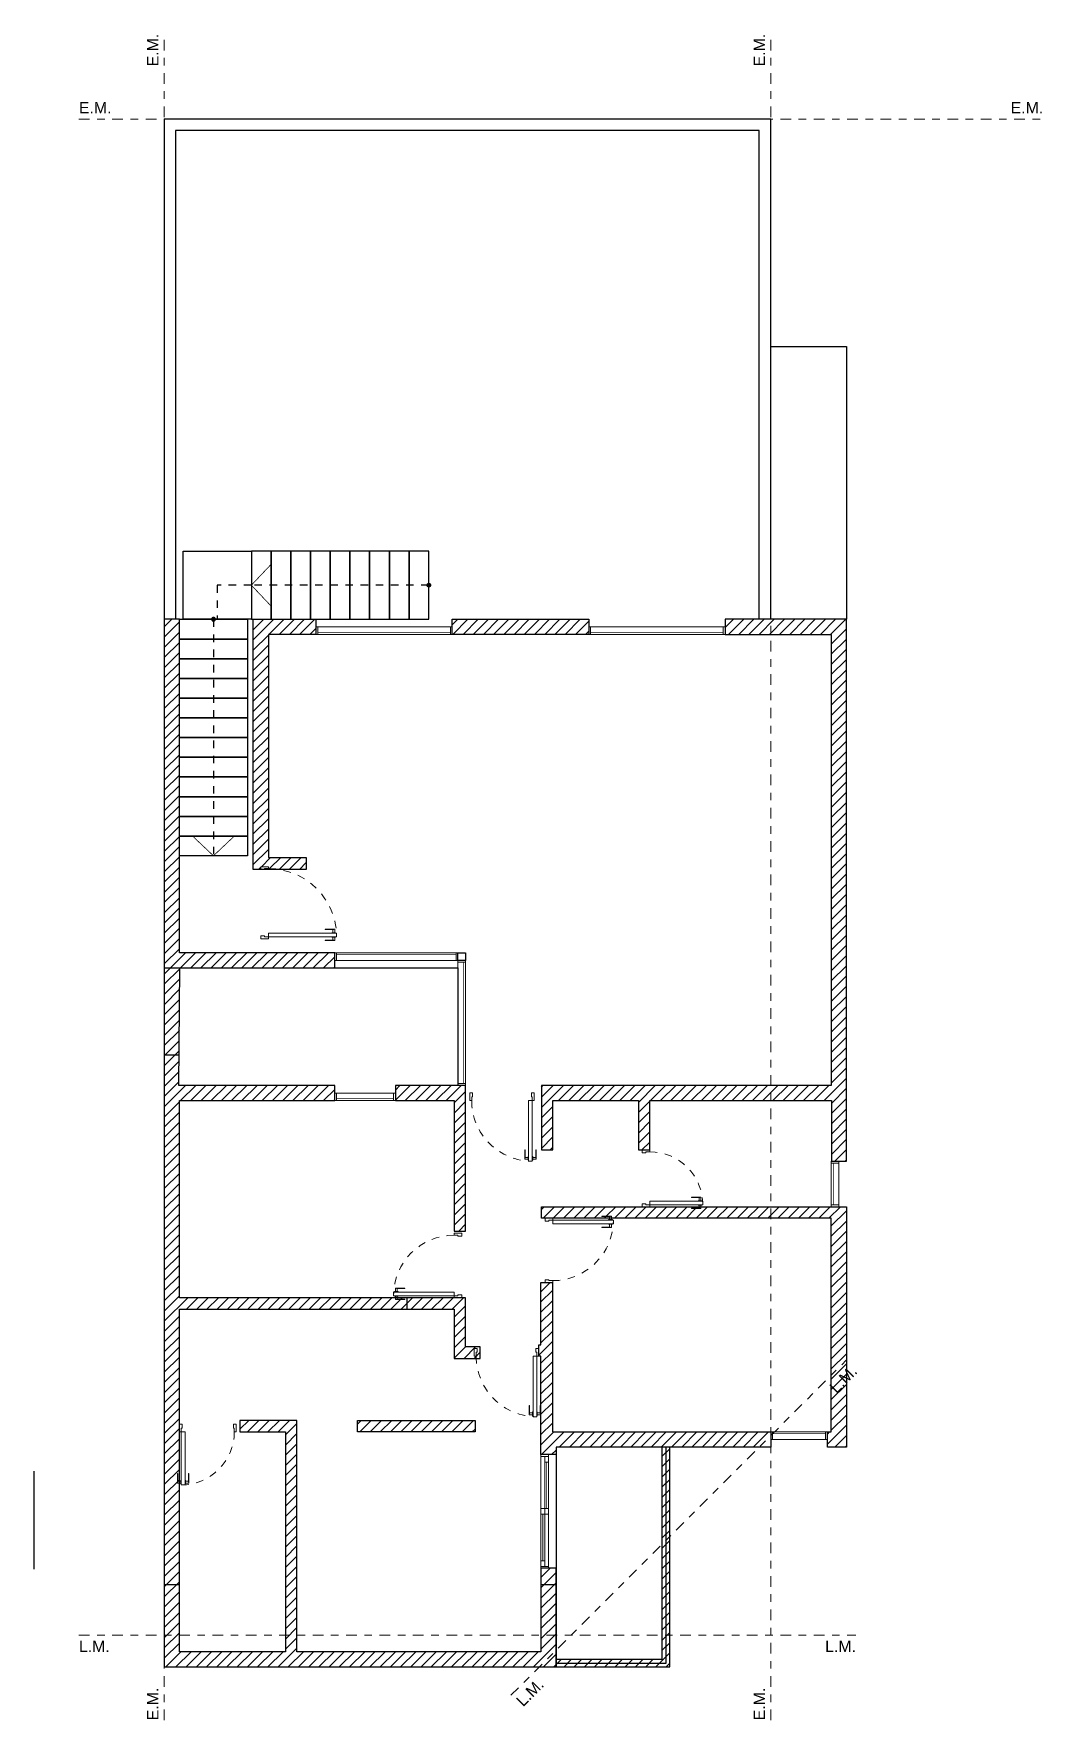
# Model space of a CAD drawing. Header units: metres. Extents: x -533726 to -533540, y -594667 to -594604.
# Drawn here: x -533553.49 to -533540.18, y -594627.85 to -594605.6 of the extents above; entities that cross this region are included whole.
import ezdxf
from ezdxf.enums import TextEntityAlignment as Align

# ---------------------------------------------------------------- set-up
doc = ezdxf.new("R2010")
doc.units = ezdxf.units.M
doc.header["$LTSCALE"] = 0.5
doc.linetypes.add('RAYA-PUNTO', pattern=[0.625, 0.375, -0.1, 0.05, -0.1])
doc.linetypes.add('RAYITA-RAYITA', pattern=[0.175, 0.075, -0.1])
doc.layers.add('00_AUX', color=6, linetype='Continuous', plot=False)
for name, color, linetype in [('A - MUROS', 5, 'Continuous'), ('A - PISOS', 1, 'Continuous'), ('A - VISTA 1', 1, 'Continuous'), ('A - VISTA 2', 2, 'Continuous'), ('A Vista', 2, 'Continuous')]:
    doc.layers.add(name, color=color, linetype=linetype)
doc.layers.add('A Eje', color=1, linetype='RAYA-PUNTO', lineweight=0)
doc.layers.add('B Carpinteria', color=1, linetype='Continuous', lineweight=0)
doc.layers.add('C Vidrio', color=7, linetype='Continuous', lineweight=0, true_color=0x62b7ad)
doc.styles.add('Arial 100', font='arial.ttf', dxfattribs={"height": 0.2})
pattern_1 = [(0, (0.475, -0.025), (0, 6.985), [5.08, -1.905]), (90, (0.475, -0.025), (-6.985, 4e-16), [5.08, -1.905])]
pattern_2 = [(0, (35.576, 0), (0, 6.985), [5.08, -1.905]), (90, (35.576, 0), (-6.985, 4e-16), [5.08, -1.905])]

# ---------------------------------------------------------------- blocks, each defined once
blk = doc.blocks.new('*U44')
at = {"linetype": 'ByBlock', "lineweight": -2}
h = blk.add_hatch(color=0, dxfattribs=at)
edge = h.paths.add_edge_path()
edge.add_arc((0.45, 0), 0.025, 0, 360)
h = blk.add_hatch()
h.set_pattern_fill('ANGLE', color=256, style=0)
h.set_pattern_definition(pattern_1)
edge = h.paths.add_edge_path()
edge.add_arc((0.5, 0), 0.025, 0, 360)
at = {"color": 0, "linetype": 'RAYITA-RAYITA', "lineweight": -2}
blk.add_line((0.45, 0), (0.45, 2.34), dxfattribs=at)
at = {"color": 0, "linetype": 'ByBlock', "lineweight": -2}
for points in [[(0.9, 2.34), (0, 2.34), (0, 2.08), (0.9, 2.08), (0.9, 2.34)], [(0.9, 2.08), (0, 2.08), (0, 1.82), (0.9, 1.82), (0.9, 2.08)], [(0.9, 1.82), (0, 1.82), (0, 1.56), (0.9, 1.56), (0.9, 1.82)], [(0.9, 1.56), (0, 1.56), (0, 1.3), (0.9, 1.3), (0.9, 1.56)], [(0.9, 1.3), (0, 1.3), (0, 1.04), (0.9, 1.04), (0.9, 1.3)], [(0.9, 1.04), (0, 1.04), (0, 0.78), (0.9, 0.78), (0.9, 1.04)], [(0.9, 0.78), (0, 0.78), (0, 0.52), (0.9, 0.52), (0.9, 0.78)], [(0.9, 0.52), (0, 0.52), (0, 0.26), (0.9, 0.26), (0.9, 0.52)], [(0.9, 0.26), (0, 0.26), (0, 0), (0.9, 0), (0.9, 0.26)]]:
    blk.add_lwpolyline(points, dxfattribs=at)
at = {"color": 0, "linetype": 'ByBlock', "lineweight": -2, "const_width": 0.01}
blk.add_lwpolyline([(0.175, 2.08), (0.45, 2.34), (0.725, 2.08)], dxfattribs=at)
at = {"color": 0, "linetype": 'ByBlock', "lineweight": -2}
blk.add_circle((0.45, 0), 0.025, dxfattribs=at)
blk = doc.blocks.new('*U45')
at = {"color": 0, "linetype": 'ByBlock', "lineweight": -2}
blk.add_lwpolyline([(0, 0), (0.9, 0), (0.9, 0.9), (0, 0.9)], close=True, dxfattribs=at)
at = {"color": 0, "linetype": 'RAYITA-RAYITA', "lineweight": -2}
blk.add_lwpolyline([(0, 0.45), (0.45, 0.45), (0.45, 0)], dxfattribs=at)
blk = doc.blocks.new('*U60')
at = {"linetype": 'ByBlock', "lineweight": -2}
h = blk.add_hatch(color=0, dxfattribs=at)
edge = h.paths.add_edge_path()
edge.add_arc((0.45, 0), 0.025, 0, 360)
h = blk.add_hatch()
h.set_pattern_fill('ANGLE', color=256, style=0)
h.set_pattern_definition(pattern_1)
edge = h.paths.add_edge_path()
edge.add_arc((0.5, 0), 0.025, 0, 360)
at = {"color": 0, "linetype": 'RAYITA-RAYITA', "lineweight": -2}
blk.add_line((0.45, 0), (0.45, 3.12), dxfattribs=at)
at = {"color": 0, "linetype": 'ByBlock', "lineweight": -2}
for points in [[(0.9, 3.12), (0, 3.12), (0, 2.86), (0.9, 2.86), (0.9, 3.12)], [(0.9, 2.86), (0, 2.86), (0, 2.6), (0.9, 2.6), (0.9, 2.86)], [(0.9, 2.6), (0, 2.6), (0, 2.34), (0.9, 2.34), (0.9, 2.6)], [(0.9, 2.34), (0, 2.34), (0, 2.08), (0.9, 2.08), (0.9, 2.34)], [(0.9, 2.08), (0, 2.08), (0, 1.82), (0.9, 1.82), (0.9, 2.08)], [(0.9, 1.82), (0, 1.82), (0, 1.56), (0.9, 1.56), (0.9, 1.82)], [(0.9, 1.56), (0, 1.56), (0, 1.3), (0.9, 1.3), (0.9, 1.56)], [(0.9, 1.3), (0, 1.3), (0, 1.04), (0.9, 1.04), (0.9, 1.3)], [(0.9, 1.04), (0, 1.04), (0, 0.78), (0.9, 0.78), (0.9, 1.04)], [(0.9, 0.78), (0, 0.78), (0, 0.52), (0.9, 0.52), (0.9, 0.78)], [(0.9, 0.52), (0, 0.52), (0, 0.26), (0.9, 0.26), (0.9, 0.52)], [(0.9, 0.26), (0, 0.26), (0, 0), (0.9, 0), (0.9, 0.26)]]:
    blk.add_lwpolyline(points, dxfattribs=at)
at = {"color": 0, "linetype": 'ByBlock', "lineweight": -2, "const_width": 0.01}
blk.add_lwpolyline([(0.175, 2.86), (0.45, 3.12), (0.725, 2.86)], dxfattribs=at)
at = {"color": 0, "linetype": 'ByBlock', "lineweight": -2}
blk.add_circle((0.45, 0), 0.025, dxfattribs=at)
blk = doc.blocks.new('Picaporte - Planta')
at = {"color": 0, "linetype": 'ByBlock', "lineweight": -2}
blk.add_line((0.012, -0.005), (0.012, -0.045), dxfattribs=at)
blk.add_lwpolyline([(-0.025, -0.005), (0.025, -0.005), (0.025, 0), (-0.025, 0)], close=True, dxfattribs=at)
blk.add_lwpolyline([(-0.013, -0.005), (-0.013, -0.05), (0.112, -0.05), (0.112, -0.045), (0, -0.045)], dxfattribs=at)
blk = doc.blocks.new('*U18')
at = {"color": 0, "linetype": 'ByBlock', "lineweight": -2}
for points in [[(0.025, 0.7), (0.075, 0.7), (0.075, 0), (0.025, 0)], [(0, 0), (0.025, 0), (0.025, -0.05), (0.038, -0.05), (0.038, -0.1), (0, -0.1)], [(0.75, -0.1), (0.75, 0), (0.725, 0), (0.725, -0.05), (0.713, -0.05), (0.713, -0.1)]]:
    blk.add_lwpolyline(points, close=True, dxfattribs=at)
at = {"color": 0, "linetype": 'RAYITA-RAYITA', "lineweight": -2}
blk.add_arc((0.025, 0), 0.7, 360, 90, dxfattribs=at)
at = {"color": 0, "linetype": 'ByBlock', "lineweight": -2, "rotation": 270.0000000004495}
blk.add_blockref('Picaporte - Planta', (0.025, 0.662), dxfattribs=at)
at = {"color": 0, "linetype": 'ByBlock', "lineweight": -2, "xscale": -1, "rotation": 89.99999999955051}
blk.add_blockref('Picaporte - Planta', (0.075, 0.662), dxfattribs=at)
blk = doc.blocks.new('*U23')
at = {"color": 0, "linetype": 'ByBlock', "lineweight": -2}
for points in [[(0.025, 0.8), (0.075, 0.8), (0.075, 0), (0.025, 0)], [(0, 0), (0.025, 0), (0.025, -0.05), (0.038, -0.05), (0.038, -0.1), (0, -0.1)], [(0.85, -0.1), (0.85, 0), (0.825, 0), (0.825, -0.05), (0.812, -0.05), (0.812, -0.1)]]:
    blk.add_lwpolyline(points, close=True, dxfattribs=at)
at = {"color": 0, "linetype": 'RAYITA-RAYITA', "lineweight": -2}
blk.add_arc((0.025, 0), 0.8, 360, 90, dxfattribs=at)
at = {"color": 0, "linetype": 'ByBlock', "lineweight": -2, "rotation": 270.0000000004495}
blk.add_blockref('Picaporte - Planta', (0.025, 0.762), dxfattribs=at)
at = {"color": 0, "linetype": 'ByBlock', "lineweight": -2, "xscale": -1, "rotation": 89.99999999955051}
blk.add_blockref('Picaporte - Planta', (0.075, 0.762), dxfattribs=at)
blk = doc.blocks.new('*U34')
at = {"color": 0, "linetype": 'ByBlock', "lineweight": -2}
for p, q in [((0.025, 0), (1.475, 0)), ((0.025, -0.1), (1.475, -0.1)), ((0.7125, -0.05), (0.1, -0.05)), ((1.4, -0.05), (0.7875, -0.05))]:
    blk.add_line(p, q, dxfattribs=at)
for points in [[(0, -0.1), (0, 0), (0.025, 0), (0.025, -0.05), (0.025, -0.05), (0.025, -0.1)], [(0.025, -0.05), (0.025, 0), (0.1, 0), (0.1, -0.05)], [(0.7875, -0.05), (0.7875, 0), (0.7125, 0), (0.7125, -0.05)], [(1.5, -0.1), (1.5, 0), (1.475, 0), (1.475, -0.05), (1.475, -0.05), (1.475, -0.1)], [(0.7125, -0.1), (0.7125, -0.05), (0.7875, -0.05), (0.7875, -0.1)], [(1.475, -0.1), (1.475, -0.05), (1.4, -0.05), (1.4, -0.1)]]:
    blk.add_lwpolyline(points, close=True, dxfattribs=at)
at = {"layer": 'C Vidrio', "linetype": 'ByBlock', "lineweight": -2, "const_width": 0.01}
for points in [[(0.7125, -0.025), (0.1, -0.025)], [(1.4, -0.075), (0.7875, -0.075)]]:
    blk.add_lwpolyline(points, dxfattribs=at)
blk = doc.blocks.new('*U52')
at = {"color": 0, "linetype": 'ByBlock', "lineweight": -2}
for points in [[(0, 0), (1.625, 0), (1.625, -0.1), (0, -0.1)], [(0, -0.1), (0, 0), (0.025, 0), (0.025, -0.05), (0.025, -0.05), (0.025, -0.1)], [(1.625, -0.1), (1.625, 0), (1.6, 0), (1.6, -0.05), (1.6, -0.05), (1.6, -0.1)]]:
    blk.add_lwpolyline(points, close=True, dxfattribs=at)
at = {"layer": 'C Vidrio', "linetype": 'ByBlock', "lineweight": -2, "const_width": 0.01}
blk.add_lwpolyline([(1.6, -0.025), (0.025, -0.025)], dxfattribs=at)
blk = doc.blocks.new('*U53')
at = {"color": 0, "linetype": 'ByBlock', "lineweight": -2}
for points in [[(0, 0), (1.65, 0), (1.65, -0.1), (0, -0.1)], [(0, -0.1), (0, 0), (0.025, 0), (0.025, -0.05), (0.025, -0.05), (0.025, -0.1)], [(1.65, -0.1), (1.65, 0), (1.625, 0), (1.625, -0.05), (1.625, -0.05), (1.625, -0.1)]]:
    blk.add_lwpolyline(points, close=True, dxfattribs=at)
at = {"layer": 'C Vidrio', "linetype": 'ByBlock', "lineweight": -2, "const_width": 0.01}
blk.add_lwpolyline([(1.625, -0.025), (0.025, -0.025)], dxfattribs=at)
blk = doc.blocks.new('*U54')
at = {"color": 0, "linetype": 'ByBlock', "lineweight": -2}
for points in [[(0.025, 0.9), (0.075, 0.9), (0.075, 0), (0.025, 0)], [(0, 0), (0.025, 0), (0.025, -0.05), (0.038, -0.05), (0.038, -0.1), (0, -0.1)], [(0.95, -0.1), (0.95, 0), (0.925, 0), (0.925, -0.05), (0.913, -0.05), (0.913, -0.1)]]:
    blk.add_lwpolyline(points, close=True, dxfattribs=at)
at = {"color": 0, "linetype": 'RAYITA-RAYITA', "lineweight": -2}
blk.add_arc((0.025, 0), 0.9, 360, 90, dxfattribs=at)
at = {"color": 0, "linetype": 'ByBlock', "lineweight": -2, "rotation": 270.0000000004495}
blk.add_blockref('Picaporte - Planta', (0.025, 0.862), dxfattribs=at)
at = {"color": 0, "linetype": 'ByBlock', "lineweight": -2, "xscale": -1, "rotation": 89.99999999955051}
blk.add_blockref('Picaporte - Planta', (0.075, 0.862), dxfattribs=at)
blk = doc.blocks.new('*U55')
at = {"color": 0, "linetype": 'ByBlock', "lineweight": -2}
for points in [[(0, 0), (0.8, 0), (0.8, -0.1), (0, -0.1)], [(0, -0.1), (0, 0), (0.025, 0), (0.025, -0.05), (0.025, -0.05), (0.025, -0.1)], [(0.8, -0.1), (0.8, 0), (0.775, 0), (0.775, -0.05), (0.775, -0.05), (0.775, -0.1)]]:
    blk.add_lwpolyline(points, close=True, dxfattribs=at)
at = {"layer": 'C Vidrio', "linetype": 'ByBlock', "lineweight": -2, "const_width": 0.01}
blk.add_lwpolyline([(0.775, -0.025), (0.025, -0.025)], dxfattribs=at)
blk = doc.blocks.new('*U69')
at = {"color": 0, "linetype": 'ByBlock', "lineweight": -2}
for points in [[(0, 0), (0.75, 0), (0.75, -0.1), (0, -0.1)], [(0, -0.1), (0, 0), (0.025, 0), (0.025, -0.05), (0.025, -0.05), (0.025, -0.1)], [(0.75, -0.1), (0.75, 0), (0.725, 0), (0.725, -0.05), (0.725, -0.05), (0.725, -0.1)]]:
    blk.add_lwpolyline(points, close=True, dxfattribs=at)
at = {"layer": 'C Vidrio', "linetype": 'ByBlock', "lineweight": -2, "const_width": 0.01}
blk.add_lwpolyline([(0.725, -0.025), (0.025, -0.025)], dxfattribs=at)
blk = doc.blocks.new('*U56')
at = {"color": 0, "linetype": 'ByBlock', "lineweight": -2}
for points in [[(0, 0), (0.6, 0), (0.6, -0.1), (0, -0.1)], [(0, -0.1), (0, 0), (0.025, 0), (0.025, -0.05), (0.025, -0.05), (0.025, -0.1)], [(0.6, -0.1), (0.6, 0), (0.575, 0), (0.575, -0.05), (0.575, -0.05), (0.575, -0.1)]]:
    blk.add_lwpolyline(points, close=True, dxfattribs=at)
at = {"layer": 'C Vidrio', "linetype": 'ByBlock', "lineweight": -2, "const_width": 0.01}
blk.add_lwpolyline([(0.575, -0.025), (0.025, -0.025)], dxfattribs=at)
blk = doc.blocks.new('*U57')
at = {"color": 0, "linetype": 'ByBlock', "lineweight": -2}
for points in [[(0, 0), (1.8, 0), (1.8, -0.1), (0, -0.1)], [(0, -0.1), (0, 0), (0.025, 0), (0.025, -0.05), (0.025, -0.05), (0.025, -0.1)], [(1.8, -0.1), (1.8, 0), (1.775, 0), (1.775, -0.05), (1.775, -0.05), (1.775, -0.1)]]:
    blk.add_lwpolyline(points, close=True, dxfattribs=at)
at = {"layer": 'C Vidrio', "linetype": 'ByBlock', "lineweight": -2, "const_width": 0.01}
blk.add_lwpolyline([(1.775, -0.025), (0.025, -0.025)], dxfattribs=at)
blk = doc.blocks.new('*U64')
at = {"color": 0, "linetype": 'ByBlock', "lineweight": -2}
blk.add_line((-1.5, 0), (12.167, 0), dxfattribs=at)
at = {"color": 0, "linetype": 'ByBlock', "lineweight": -2, "style": 'Arial 100'}
blk.add_text('L.M.', height=0.2, dxfattribs=at).set_placement((-1.5, -0.3))
blk.add_text('L.M.', height=0.2, dxfattribs=at).set_placement((12.167, -0.3), align=Align.RIGHT)
blk = doc.blocks.new('*U41')
at = {"color": 0, "linetype": 'ByBlock', "lineweight": -2}
blk.add_line((-1.5, 0), (28.167, 0), dxfattribs=at)
at = {"color": 0, "linetype": 'ByBlock', "lineweight": -2, "style": 'Arial 100'}
blk.add_text('E.M.', height=0.2, dxfattribs=at).set_placement((-1.5, 0.1))
blk.add_text('E.M.', height=0.2, dxfattribs=at).set_placement((28.167, 0.1), align=Align.RIGHT)
blk = doc.blocks.new('*U39')
at = {"color": 0, "linetype": 'ByBlock', "lineweight": -2}
blk.add_line((-1.5, 0), (15.46, 0), dxfattribs=at)
at = {"color": 0, "linetype": 'ByBlock', "lineweight": -2, "style": 'Arial 100'}
blk.add_text('E.M.', height=0.2, dxfattribs=at).set_placement((-1.5, 0.1))
blk.add_text('E.M.', height=0.2, dxfattribs=at).set_placement((15.46, 0.1), align=Align.RIGHT)
blk = doc.blocks.new('*U63')
at = {"color": 0, "linetype": 'ByBlock', "lineweight": -2}
blk.add_line((-1.5, 0), (6.836, 0), dxfattribs=at)
at = {"color": 0, "linetype": 'ByBlock', "lineweight": -2, "style": 'Arial 100'}
blk.add_text('L.M.', height=0.2, dxfattribs=at).set_placement((-1.5, -0.3))
blk.add_text('L.M.', height=0.2, dxfattribs=at).set_placement((6.836, -0.3), align=Align.RIGHT)
blk = doc.blocks.new('lineas munic')
at = {"layer": 'A Eje', "ltscale": 0.5}
for name, p, xscale, yscale, zscale, rotation in [('*U41', (0, 0), 0.7500000000000007, 0.7500000000000007, 0.7500000000000007, 90), ('*U41', (8, 0), 0.7500000000000007, 0.7500000000000007, 0.7500000000000007, 90), ('*U63', (5.37, 0), 0.7499999999999999, 0.7499999999999999, 0.7499999999999999, 45.00000000000059)]:
    blk.add_blockref(name, p, dxfattribs=dict(at, xscale=xscale, yscale=yscale, zscale=zscale, rotation=rotation))
at = {"layer": 'A Eje', "ltscale": 0.5, "xscale": 0.75, "yscale": 0.75, "zscale": 0.75}
for name, p in [('*U39', (0, 20)), ('*U64', (0, 0))]:
    blk.add_blockref(name, p, dxfattribs=at)

msp = doc.modelspace()

# ---------------------------------------------------------------- hatches: boundary and pattern name
at = {"layer": '00_AUX', "ltscale": 0.5}
h = msp.add_hatch(dxfattribs=at)
h.set_pattern_fill('ANSI31', color=256, scale=0.03)
h.paths.add_polyline_path([(-533551.574, -594619.679), (-533549.524, -594619.679), (-533549.524, -594619.479), (-533551.579, -594619.479), (-533551.568, -594617.929), (-533551.574, -594617.929), (-533551.774, -594617.929), (-533551.774, -594627.149), (-533546.604, -594627.149), (-533546.604, -594625.849), (-533546.804, -594625.849), (-533546.804, -594626.949), (-533550.024, -594626.949), (-533550.024, -594623.899), (-533550.774, -594623.899), (-533550.774, -594624.049), (-533550.174, -594624.049), (-533550.174, -594626.949), (-533551.574, -594626.949), (-533551.574, -594624.049), (-533551.574, -594623.899), (-533551.574, -594622.429), (-533547.949, -594622.429), (-533547.949, -594623.079), (-533547.604, -594623.079), (-533547.604, -594622.929), (-533547.799, -594622.929), (-533547.799, -594622.279), (-533551.574, -594622.279)])
h.paths.add_polyline_path([(-533547.684, -594622.949), (-533547.646, -594622.949), (-533547.646, -594622.999), (-533547.659, -594622.999), (-533547.659, -594623.049), (-533547.684, -594623.049)], flags=16)
h.paths.add_polyline_path([(-533542.774, -594621.079), (-533543.774, -594621.079), (-533543.774, -594621.229), (-533542.974, -594621.229), (-533542.974, -594623.299), (-533542.774, -594623.099)])
h.paths.add_polyline_path([(-533542.774, -594623.099), (-533542.974, -594623.299), (-533542.974, -594624.049), (-533543.024, -594624.049), (-533543.024, -594624.249), (-533542.774, -594624.249)])
h.paths.add_polyline_path([(-533543.774, -594624.099), (-533543.774, -594624.049), (-533546.654, -594624.049), (-533546.654, -594622.079), (-533546.749, -594622.079), (-533546.804, -594622.079), (-533546.804, -594622.899), (-533546.834, -594622.899), (-533546.834, -594623.049), (-533546.804, -594623.049), (-533546.804, -594624.349), (-533546.704, -594624.349), (-533546.604, -594624.349), (-533546.604, -594624.249), (-533545.104, -594624.249), (-533543.924, -594624.249)])
h.paths.add_polyline_path([(-533547.674, -594623.899), (-533549.224, -594623.899), (-533549.224, -594624.049), (-533547.674, -594624.049)], flags=17)
h.paths.add_polyline_path([(-533547.799, -594619.479), (-533547.899, -594619.479), (-533548.724, -594619.479), (-533548.724, -594619.679), (-533547.949, -594619.679), (-533547.949, -594621.399), (-533547.799, -594621.399)], flags=17)
h.paths.add_polyline_path([(-533543.774, -594619.479), (-533546.799, -594619.479), (-533546.799, -594620.329), (-533546.649, -594620.329), (-533546.649, -594619.678), (-533545.519, -594619.678), (-533545.519, -594620.329), (-533545.369, -594620.329), (-533545.369, -594619.678), (-533543.774, -594619.678)])
h.paths.add_polyline_path([(-533543.774, -594621.079), (-533544.694, -594621.079), (-533544.694, -594621.104), (-533544.819, -594621.104), (-533544.819, -594621.099), (-533544.719, -594621.099), (-533544.719, -594621.079), (-533546.799, -594621.079), (-533546.799, -594621.229), (-533545.899, -594621.229), (-533545.899, -594621.208), (-533545.999, -594621.208), (-533545.999, -594621.203), (-533545.874, -594621.203), (-533545.874, -594621.229), (-533543.774, -594621.229)])
h.paths.add_polyline_path([(-533542.774, -594613.329), (-533543.774, -594613.329), (-533543.774, -594613.529), (-533542.974, -594613.529), (-533542.974, -594619.479), (-533543.774, -594619.479), (-533543.774, -594619.678), (-533542.973, -594619.678), (-533542.973, -594620.478), (-533542.773, -594620.478)])
h.paths.add_polyline_path([(-533546.174, -594613.329), (-533547.974, -594613.329), (-533547.974, -594613.529), (-533546.174, -594613.529)])
h.paths.add_polyline_path([(-533550.399, -594613.529), (-533549.774, -594613.529), (-533549.774, -594613.329), (-533550.599, -594613.329), (-533550.599, -594616.629), (-533550.499, -594616.629), (-533550.499, -594616.593), (-533550.399, -594616.593), (-533550.399, -594616.618, -0.037996), (-533550.262, -594616.629), (-533549.899, -594616.629), (-533549.899, -594616.471), (-533550.399, -594616.471)], flags=17)
h.paths.add_polyline_path([(-533549.524, -594617.729), (-533551.574, -594617.729), (-533551.574, -594613.329), (-533551.774, -594613.329), (-533551.774, -594617.929), (-533551.574, -594617.929), (-533549.524, -594617.929)])
h.paths.add_polyline_path([(-533543.774, -594613.329), (-533544.374, -594613.329), (-533544.374, -594613.529), (-533543.774, -594613.529)])
h.paths.add_polyline_path([(-533545.104, -594626.729), (-533545.154, -594626.729), (-533545.154, -594627.099), (-533546.604, -594627.099), (-533546.604, -594627.149), (-533545.104, -594627.149)])
h.paths.add_polyline_path([(-533545.154, -594626.729), (-533545.204, -594626.729), (-533545.204, -594627.049), (-533546.604, -594627.049), (-533546.604, -594627.099), (-533545.154, -594627.099)], flags=17)
h.paths.add_polyline_path([(-533545.104, -594625.429), (-533545.154, -594625.479), (-533545.154, -594626.729), (-533545.104, -594626.729)])
h.paths.add_polyline_path([(-533545.154, -594625.479), (-533545.204, -594625.529), (-533545.204, -594626.729), (-533545.154, -594626.729)])
h.paths.add_polyline_path([(-533545.104, -594624.249), (-533545.154, -594624.249), (-533545.154, -594625.479), (-533545.104, -594625.429)])
h.paths.add_polyline_path([(-533545.154, -594624.249), (-533545.204, -594624.249), (-533545.204, -594625.529), (-533545.154, -594625.479)])
h = msp.add_hatch(dxfattribs=at)
h.set_pattern_fill('ANGLE', color=256)
h.set_pattern_definition(pattern_2)
h.paths.add_polyline_path([(-533551.574, -594617.929), (-533551.774, -594617.929), (-533551.774, -594626.729), (-533551.574, -594626.729), (-533551.574, -594624.724), (-533551.599, -594624.724), (-533551.599, -594624.599), (-533551.594, -594624.599), (-533551.594, -594624.699), (-533551.574, -594624.699), (-533551.574, -594619.479), (-533551.579, -594619.479), (-533551.574, -594618.704)])
h = msp.add_hatch(dxfattribs=at)
h.set_pattern_fill('ANGLE', color=256)
h.set_pattern_definition(pattern_2)
h.paths.add_polyline_path([(-533551.574, -594624.724), (-533551.599, -594624.724), (-533551.599, -594624.599), (-533551.594, -594624.599), (-533551.594, -594624.699), (-533551.574, -594624.699), (-533551.574, -594619.479), (-533551.579, -594619.479), (-533551.574, -594618.704), (-533551.574, -594617.929), (-533551.774, -594617.929), (-533551.774, -594626.729), (-533551.574, -594626.729)])
h = msp.add_hatch(dxfattribs=at)
h.set_pattern_fill('ANGLE', color=256)
h.set_pattern_definition(pattern_2)
h.paths.add_polyline_path([(-533549.524, -594619.479), (-533551.579, -594619.479), (-533551.774, -594619.479), (-533551.774, -594627.149), (-533546.604, -594627.149), (-533546.604, -594625.849), (-533546.804, -594625.849), (-533546.804, -594626.949), (-533550.024, -594626.949), (-533550.024, -594623.899), (-533550.774, -594623.899), (-533550.774, -594624.049), (-533550.174, -594624.049), (-533550.173, -594624.049), (-533550.173, -594624.849), (-533550.174, -594626.949), (-533551.574, -594626.949), (-533551.574, -594624.049), (-533551.574, -594623.899), (-533551.574, -594622.429), (-533547.949, -594622.429), (-533547.949, -594623.079), (-533547.604, -594623.079), (-533547.604, -594622.929), (-533547.799, -594622.929), (-533547.799, -594622.279), (-533551.574, -594622.279), (-533551.574, -594619.679), (-533550.946, -594619.679), (-533549.524, -594619.679)])
h.paths.add_polyline_path([(-533547.684, -594622.949), (-533547.646, -594622.949), (-533547.646, -594622.999), (-533547.659, -594622.999), (-533547.659, -594623.049), (-533547.684, -594623.049)], flags=16)

# ---------------------------------------------------------------- linework, layer by layer
at = {"layer": 'A - MUROS'}
for points in [[(-533543.774, -594613.329), (-533543.774, -594606.729), (-533551.774, -594606.729), (-533551.774, -594613.329)], [(-533543.924, -594613.329), (-533543.924, -594606.879), (-533551.624, -594606.879), (-533551.624, -594613.329)], [(-533551.574, -594617.929), (-533549.524, -594617.929), (-533549.524, -594617.729), (-533551.574, -594617.729), (-533551.574, -594613.329), (-533551.774, -594613.329), (-533551.774, -594617.929), (-533551.574, -594617.929)], [(-533551.774, -594613.329), (-533551.774, -594627.149), (-533546.604, -594627.149), (-533546.604, -594625.849), (-533546.804, -594625.849), (-533546.804, -594626.949), (-533550.024, -594626.949), (-533550.024, -594623.899), (-533550.774, -594623.899), (-533550.774, -594624.049), (-533550.174, -594624.049), (-533550.174, -594626.949), (-533551.574, -594626.949), (-533551.574, -594624.049), (-533551.574, -594624.049), (-533551.574, -594623.899), (-533551.574, -594623.899), (-533551.574, -594622.429), (-533547.949, -594622.429), (-533547.949, -594623.079), (-533547.604, -594623.079), (-533547.604, -594622.929), (-533547.799, -594622.929), (-533547.799, -594622.279), (-533551.574, -594622.279), (-533551.574, -594619.679), (-533549.524, -594619.679), (-533549.524, -594619.479), (-533551.579, -594619.479)], [(-533550.599, -594613.329), (-533549.774, -594613.329), (-533549.774, -594613.529), (-533550.399, -594613.529), (-533550.399, -594616.471), (-533549.899, -594616.471), (-533549.899, -594616.629), (-533550.599, -594616.629), (-533550.599, -594613.329)], [(-533551.574, -594622.279), (-533551.574, -594619.679)], [(-533548.724, -594619.679), (-533547.949, -594619.679), (-533547.949, -594621.399), (-533547.799, -594621.399), (-533547.799, -594619.479), (-533548.724, -594619.479), (-533548.724, -594619.679)], [(-533546.834, -594622.899), (-533546.804, -594622.899), (-533546.804, -594622.079), (-533546.654, -594622.079), (-533546.654, -594624.049), (-533543.774, -594624.049), (-533543.774, -594624.249), (-533546.604, -594624.249), (-533546.604, -594624.349), (-533546.804, -594624.349), (-533546.804, -594623.049), (-533546.834, -594623.049), (-533546.834, -594622.899)]]:
    msp.add_lwpolyline(points, dxfattribs=at)
for points in [[(-533547.974, -594613.329), (-533546.174, -594613.329), (-533546.174, -594613.529), (-533547.974, -594613.529)], [(-533542.974, -594613.529), (-533542.974, -594619.479), (-533546.799, -594619.479), (-533546.799, -594620.329), (-533546.649, -594620.329), (-533546.649, -594619.678), (-533545.519, -594619.678), (-533545.519, -594620.329), (-533545.369, -594620.329), (-533545.369, -594619.678), (-533542.973, -594619.678), (-533542.973, -594620.478), (-533542.773, -594620.478), (-533542.774, -594613.329), (-533543.774, -594613.329), (-533543.774, -594613.329), (-533544.374, -594613.329), (-533544.374, -594613.529)], [(-533547.899, -594617.729), (-533547.799, -594617.729), (-533547.799, -594617.829), (-533547.899, -594617.829)], [(-533546.799, -594621.079), (-533542.774, -594621.079), (-533542.774, -594624.249), (-533543.024, -594624.249), (-533543.024, -594624.049), (-533542.974, -594624.049), (-533542.974, -594621.229), (-533546.799, -594621.229)], [(-533549.224, -594624.049), (-533549.224, -594623.899), (-533547.674, -594623.899), (-533547.674, -594624.049)]]:
    msp.add_lwpolyline(points, close=True, dxfattribs=at)
at = {"layer": 'A - PISOS'}
msp.add_lwpolyline([(-533549.524, -594619.479), (-533551.579, -594619.479), (-533551.568, -594617.929), (-533547.899, -594617.929), (-533547.899, -594619.479), (-533548.724, -594619.479)], dxfattribs=at)
msp.add_lwpolyline([(-533546.604, -594627.149), (-533545.104, -594627.149), (-533545.104, -594624.249), (-533546.604, -594624.249)], close=True, dxfattribs=at)
at = {"layer": 'A - VISTA 1'}
msp.add_lwpolyline([(-533543.774, -594609.729), (-533542.774, -594609.729), (-533542.774, -594613.329), (-533543.774, -594613.329)], close=True, dxfattribs=at)
at = {"layer": 'A - VISTA 2'}
for points in [[(-533546.604, -594627.099), (-533545.154, -594627.099), (-533545.154, -594624.249)], [(-533546.604, -594627.049), (-533545.204, -594627.049), (-533545.204, -594624.249)]]:
    msp.add_lwpolyline(points, dxfattribs=at)
at = {"layer": 'Defpoints'}
msp.add_lwpolyline([(-533553.495, -594624.569), (-533553.495, -594625.862)], dxfattribs=at)

# ---------------------------------------------------------------- block references
at = {"layer": 'A Eje'}
msp.add_blockref('lineas munic', (-533551.774, -594626.729), dxfattribs=at)
at = {"layer": 'A Vista', "xscale": -1}
msp.add_blockref('*U45', (-533550.624, -594613.329), dxfattribs=at)
at = {"layer": 'A Vista', "rotation": 89.99999999999999}
msp.add_blockref('*U44', (-533548.284, -594613.329), dxfattribs=at)
at = {"layer": 'A Vista', "xscale": -1, "rotation": 180}
msp.add_blockref('*U60', (-533551.574, -594613.329), dxfattribs=at)
at = {"layer": 'B Carpinteria'}
for name, p, rotation in [('*U57', (-533547.974, -594613.529), 180), ('*U23', (-533546.893, -594619.678), 180), ('*U56', (-533542.974, -594621.079), 90), ('*U23', (-533546.649, -594621.229), 270), ('*U23', (-533547.949, -594622.279), 90.00000000000001), ('*U23', (-533546.834, -594623.049), 180), ('*U34', (-533546.804, -594625.849), 89.99999999999997)]:
    msp.add_blockref(name, p, dxfattribs=dict(at, rotation=rotation))
at = {"layer": 'B Carpinteria', "xscale": -1}
for name, p, rotation in [('*U57', (-533546.174, -594613.529), 180), ('*U54', (-533550.399, -594617.543), 270), ('*U53', (-533547.799, -594619.479), 270), ('*U55', (-533549.524, -594619.679), 180), ('*U18', (-533545.369, -594621.079), 270), ('*U18', (-533551.574, -594624.049), 180)]:
    msp.add_blockref(name, p, dxfattribs=dict(at, rotation=rotation))
at = {"layer": 'B Carpinteria'}
for name, p in [('*U52', (-533549.524, -594617.729)), ('*U69', (-533543.774, -594624.049))]:
    msp.add_blockref(name, p, dxfattribs=at)

doc.saveas('drawing.dxf')
